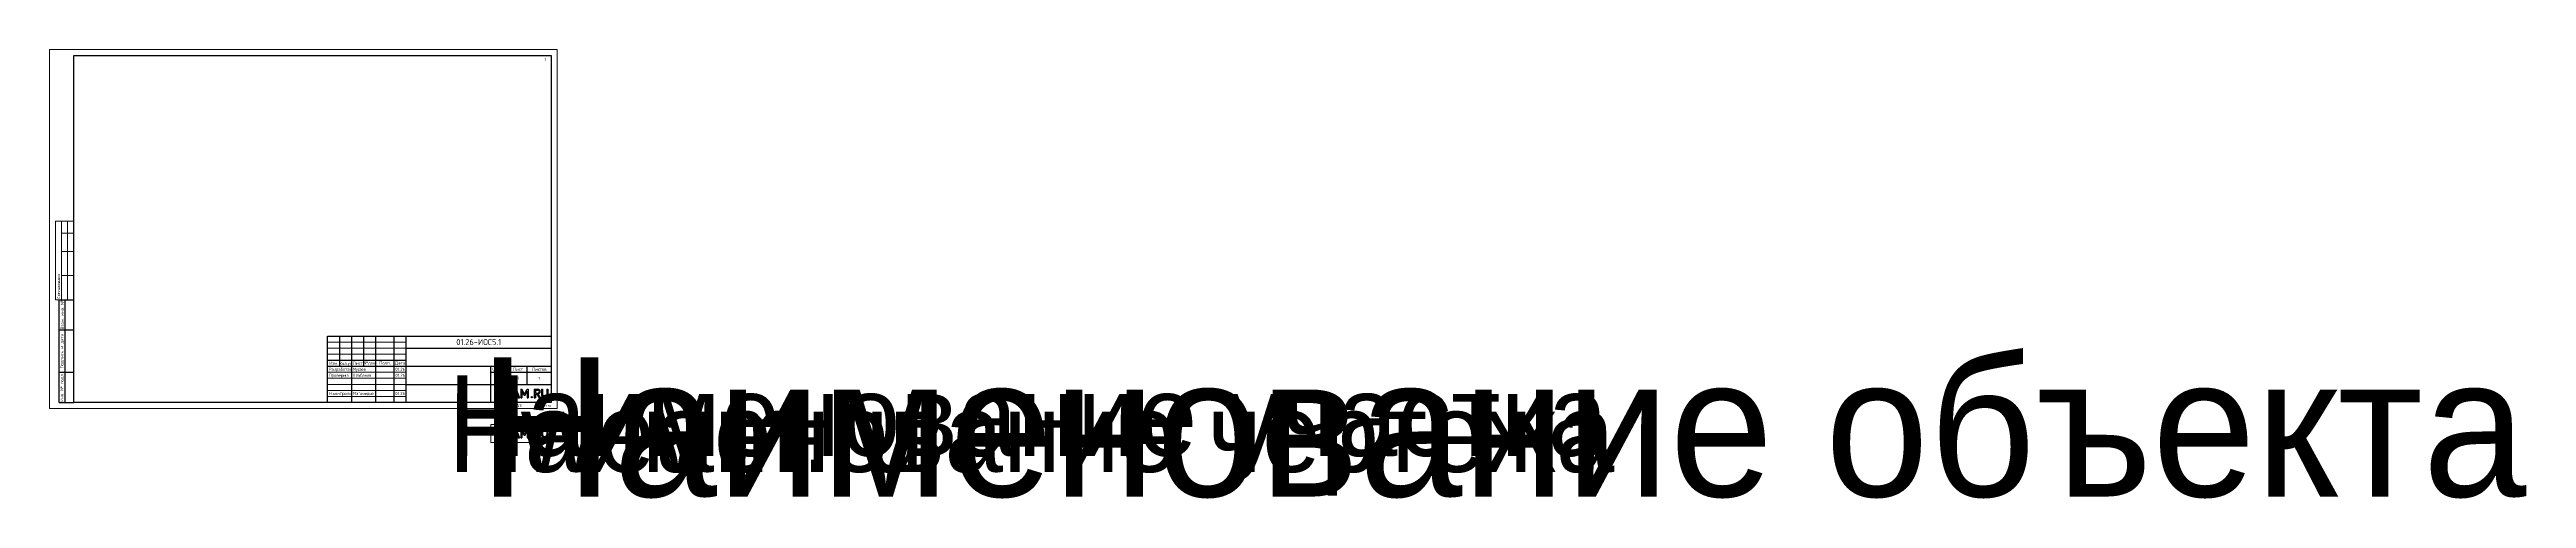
# Model space of a CAD drawing. Header units: millimetres. Extents: x -52485 to -50436, y 40488 to 40859.
import ezdxf
from ezdxf.enums import TextEntityAlignment as Align

# ---------------------------------------------------------------- set-up
doc = ezdxf.new("R2018")
doc.units = ezdxf.units.MM
doc.layers.add('Формат', color=7, linetype='Continuous')
doc.styles.add('WM_TEXT', font='isocpeur.ttf', dxfattribs={"height": 2.5})

# ---------------------------------------------------------------- blocks, each defined once
blk = doc.blocks.new('WM_logo')
h = blk.add_hatch(color=256)
h.dxf.hatch_style = 1
h.paths.add_polyline_path([(1780, 352), (1693, 352), (1693, -98, 0.9889322), (2206, -98), (2206, 352), (2120, 352), (2120, -95, -1), (1780, -95)])
h.paths.add_polyline_path([(-2109, 352), (-2207, 352), (-2003, -352), (-1905, -352), (-1751, 183), (-1596, -352), (-1498, -352), (-1295, 352), (-1393, 352), (-1547, -183), (-1702, 352), (-1800, 352), (-1954, -183)])
h.paths.add_polyline_path([(-841, 53), (-1105, 53), (-1105, 269), (-841, 269), (-841, 352), (-1191, 352), (-1191, -352), (-841, -352), (-841, -269), (-1105, -269), (-1105, -30), (-841, -30)])
h.paths.add_polyline_path([(-402, 352), (-500, 352), (-764, -352), (-666, -352), (-592, -155), (-309, -155), (-235, -352), (-137, -352)])
h.paths.add_polyline_path([(-451, 222), (-341, -72), (-561, -72)], flags=16)
h.paths.add_polyline_path([(68, 352), (-30, 352), (-30, -352), (56, -352), (56, 186), (234, -155), (332, -155), (510, 186), (510, -352), (597, -352), (597, 352), (499, 352), (283, -61)])
h.paths.add_polyline_path([(943, -299, 1), (838, -299, 1)])
h.paths.add_polyline_path([(1388, 352), (1098, 352), (1098, -352), (1185, -352), (1185, -54), (1311, -54), (1504, -352), (1591, -352), (1398, -54, 0.9759186)])
h.paths.add_polyline_path([(1185, 14), (1185, 283), (1398, 283, -0.9597561), (1388, 14)], flags=16)
for p, q in [((-2207, 352), (-2003, -352)), ((-2109, 352), (-1954, -183)), ((-1800, 352), (-1954, -183)), ((-1751, 183), (-1905, -352)), ((-1751, 183), (-1596, -352)), ((-1702, 352), (-1547, -183)), ((-1393, 352), (-1547, -183)), ((-1295, 352), (-1498, -352)), ((-500, 352), (-764, -352)), ((-451, 222), (-561, -72)), ((-451, 222), (-341, -72)), ((-402, 352), (-137, -352)), ((234, -155), (56, 186)), ((283, -61), (68, 352)), ((283, -61), (499, 352)), ((332, -155), (510, 186)), ((-592, -155), (-666, -352)), ((-309, -155), (-235, -352))]:
    blk.add_line(p, q)
at = {"lineweight": 0}
blk.add_lwpolyline([(-2500, 750), (2500, 750), (2500, -750), (-2500, -750)], close=True, dxfattribs=at)
for points in [[(-2207, 352), (-2109, 352)], [(-1800, 352), (-1702, 352)], [(-1393, 352), (-1295, 352)], [(-1191, 352), (-1191, -352)], [(-1191, 352), (-841, 352)], [(-1105, 269), (-1105, 53)], [(-841, 269), (-1105, 269)], [(-1105, 53), (-841, 53)], [(-841, 352), (-841, 269)], [(-841, 53), (-841, -30)], [(-500, 352), (-402, 352)], [(-30, 352), (-30, -352)], [(-30, 352), (68, 352)], [(56, 186), (56, -352)], [(499, 352), (597, 352)], [(510, 186), (510, -352)], [(597, 352), (597, -352)], [(1098, 352), (1098, -352)], [(1098, 352), (1388, 352)], [(1185, 283), (1185, 14)], [(1185, 283), (1398, 283)], [(1185, 14), (1388, 14)], [(1693, 352), (1693, -98)], [(1693, 352), (1780, 352)], [(1780, 352), (1780, -95)], [(2120, 352), (2120, -95)], [(2120, 352), (2206, 352)], [(2206, 352), (2206, -98)], [(-2003, -352), (-1905, -352)], [(-1596, -352), (-1498, -352)], [(-1191, -352), (-841, -352)], [(-1105, -30), (-841, -30)], [(-1105, -30), (-1105, -269)], [(-1105, -269), (-841, -269)], [(-841, -269), (-841, -352)], [(-764, -352), (-666, -352)], [(-592, -155), (-309, -155)], [(-561, -72), (-341, -72)], [(-235, -352), (-137, -352)], [(-30, -352), (56, -352)], [(234, -155), (332, -155)], [(510, -352), (597, -352)], [(1098, -352), (1185, -352)], [(1185, -54), (1311, -54)], [(1185, -54), (1185, -352)], [(1311, -54), (1504, -352)], [(1398, -54), (1591, -352)], [(1504, -352), (1591, -352)]]:
    blk.add_lwpolyline(points)
blk.add_circle((891, -299), 52.7)
for centre, radius, start, end in [((1388, 149), 203, 272.79302, 90), ((1388, 149), 135, 270.14685, 85.44119), ((1950, -95), 257, 179.36234, 0.63766), ((1950, -95), 170, 180, 0)]:
    blk.add_arc(centre, radius, start, end)
blk = doc.blocks.new('*U17')
at = {"lineweight": 20}
for p, q in [((5, 155), (20, 155)), ((5, 90), (5, 155)), ((10, 90), (10, 155)), ((10, 145), (20, 145)), ((15, 90), (15, 155)), ((10, 130), (20, 130)), ((10, 110), (20, 110)), ((5, 90), (8, 90)), ((230, 55), (295, 55)), ((230, 50), (295, 50)), ((230, 45), (295, 45)), ((230, 30), (295, 30)), ((230, 25), (295, 25)), ((230, 20), (295, 20)), ((230, 15), (295, 15)), ((230, 10), (295, 10))]:
    blk.add_line(p, q, dxfattribs=at)
at = {"lineweight": 30}
for p, q in [((8, 90), (20, 90)), ((8, 5), (8, 90)), ((13, 5), (13, 90)), ((8, 65), (20, 65)), ((230, 5), (230, 60)), ((230, 60), (415, 60)), ((240, 35), (240, 60)), ((250, 5), (250, 60)), ((260, 35), (260, 60)), ((270, 5), (270, 60)), ((285, 5), (285, 60)), ((295, 5), (295, 60)), ((295, 50), (415, 50)), ((8, 30), (20, 30)), ((230, 40), (295, 40)), ((230, 35), (295, 35)), ((295, 35), (415, 35)), ((365, 20), (365, 35)), ((365, 30), (415, 30)), ((380, 20), (380, 35)), ((395, 20), (395, 35)), ((8, 5), (20, 5)), ((295, 20), (415, 20)), ((365, 5), (365, 20))]:
    blk.add_line(p, q, dxfattribs=at)
blk.add_lwpolyline([(20, 5), (20, 292), (415, 292), (415, 5)], close=True, dxfattribs=at)
at = {"layer": 'Defpoints', "lineweight": 5}
blk.add_lwpolyline([(0, 0), (0, 297), (420, 297), (420, 0)], close=True, dxfattribs=at)
at = {"xscale": 0.01, "yscale": 0.01, "zscale": 0.01}
blk.add_blockref('WM_logo', (390, 12.5), dxfattribs=at)
at = {"char_height": 2.5, "rotation": 90, "style": 'WM_TEXT'}
for s, insert, width, attachment_point in [('Согласовано', (7.5, 91), 40, 4), ('Взам. инв. №', (10.5, 77.5), 25, 5), ('Подпись и дата', (10.5, 47.5), 35, 5), ('Инв. № подл.', (10.5, 17.5), 25, 5)]:
    blk.add_mtext(s, dxfattribs=dict(at, insert=insert, width=width, attachment_point=attachment_point))
at = {"style": 'WM_TEXT'}
for s, insert, char_height, width, attachment_point in [('Изм.', (235, 37.5), 2.5, 10, 5), ('Кол.уч', (245, 37), 2.5, 10, 5), ('Лист', (255, 37.5), 2.5, 10, 5), ('№док.', (265, 37.5), 2.5, 10, 5), ('Подп.', (277.5, 37.5), 2.5, 15, 5), ('Дата', (290, 37.5), 2.5, 10, 5), ('Стадия', (372.5, 32.5), 2.5, 15, 5), ('Лист', (387.5, 32.5), 2.5, 15, 5), ('Листов', (405, 32.5), 2.5, 20, 5), ('Формат  ', (385, 2.5), 2.5, 95, 6), ('weam.ru', (415, 2.5), 2, 95, 6)]:
    blk.add_mtext(s, dxfattribs=dict(at, insert=insert, char_height=char_height, width=width, attachment_point=attachment_point))
for tag, p in [('СТРАНИЦА', (410, 288.5)), ('ДАТА10', (290, 57.5)), ('ДАТА9', (290, 52.5)), ('ДАТА8', (290, 47.5)), ('ДАТА7', (290, 42.5)), ('ДАТА2', (290, 27.5)), ('ДАТА3', (290, 22.5)), ('ДАТА1', (290, 32.5)), ('СТАДИЯ', (372.5, 25)), ('ЛИСТ', (387.5, 25)), ('ЛИСТОВ', (405, 25)), ('ДАТА4', (290, 17.5)), ('ДАТА5', (290, 12.5)), ('ДАТА6', (290, 7.5))]:
    blk.add_attdef(tag, text='', height=2.5, dxfattribs=at).set_placement(p, align=Align.MIDDLE_CENTER)
at = {"style": 'WM_TEXT', "flags": 8}
blk.add_attdef('ШИФР', text='', height=5, dxfattribs=at).set_placement((355, 55), align=Align.MIDDLE_CENTER)
at = {"lineweight": 30, "flags": 104}
for tag, p in [('ОБЪЕКТ', (355, 42.5)), ('КОМПЛЕКТ', (330, 27.5)), ('НАИМЕНОВАНИЕ', (330, 12.5)), ('КОМПАНИЯ', (390, 12.5))]:
    blk.add_attdef(tag, text='', height=2.5, dxfattribs=at).set_placement(p, align=Align.MIDDLE_CENTER)
at = {"style": 'WM_TEXT'}
for tag, p in [('ДОЛЖНОСТЬ1', (231, 32.5)), ('ДОЛЖНОСТЬ2', (231, 27.5)), ('ДОЛЖНОСТЬ3', (231, 22.5)), ('ДОЛЖНОСТЬ4', (231, 17.5)), ('ДОЛЖНОСТЬ5', (231, 12.5)), ('ДОЛЖНОСТЬ6', (231, 7.5))]:
    blk.add_attdef(tag, text='', height=2.5, dxfattribs=at).set_placement(p, align=Align.MIDDLE_LEFT)
at = {"style": 'WM_TEXT', "width": 0.85}
for tag, p in [('ФИО1', (251, 32.5)), ('ФИО2', (251, 27.5)), ('ФИО3', (251, 22.5)), ('ФИО4', (251, 17.5)), ('ФИО5', (251, 12.5)), ('ФИО6', (251, 7.5))]:
    blk.add_attdef(tag, text='', height=2.5, dxfattribs=at).set_placement(p, align=Align.MIDDLE_LEFT)
at = {"style": 'WM_TEXT', "flags": 8}
blk.add_attdef('ФОРМАТЛИСТА', text='', height=2.5, dxfattribs=at).set_placement((386, 2.5), align=Align.MIDDLE_LEFT)
at = {"layer": 'Формат', "color": 0, "linetype": 'Continuous', "lineweight": -2, "style": 'WM_TEXT'}
for tag, p in [('Взам.Инв.№', (16.5, 77.5)), ('ИНВ.№', (16.5, 17.5))]:
    blk.add_attdef(tag, text='', height=2.5, rotation=90, dxfattribs=at).set_placement(p, align=Align.MIDDLE_CENTER)
blk.add_attdef('Подп.и.дата', text='', height=2.5, rotation=90, dxfattribs=at).set_placement((16.5, 64), align=Align.MIDDLE_RIGHT)
for tag, p in [('Изм.4', (235, 57.4)), ('Изм.3', (235, 52.4)), ('Изм.2', (235, 47.4)), ('Изм.1', (235, 42.4)), ('Кол.уч.4', (245, 57.4)), ('Кол.уч.3', (245, 52.4)), ('Кол.уч.2', (245, 47.4)), ('Кол.уч.1', (245, 42.4)), ('Лист.4', (255, 57.4)), ('Лист.3', (255, 52.4)), ('Лист.2', (255, 47.4)), ('Лист.1', (255, 42.4)), ('Nдок.4', (265, 57.4)), ('Nдок.3', (265, 52.4)), ('Nдок.2', (265, 47.4)), ('Nдок.1', (265, 42.4))]:
    blk.add_attdef(tag, text='', height=2.5, dxfattribs=at).set_placement(p, align=Align.MIDDLE_CENTER)

msp = doc.modelspace()

# ---------------------------------------------------------------- block references
ref = msp.add_blockref('*U17', (-52484.7, 40562.3))
ref.add_attrib('ШИФР', '01.26-ИОС5.1', dxfattribs={"height": 5, "style": 'WM_TEXT'}).set_placement((-52129.7, 40617.3), align=Align.MIDDLE_CENTER)
lines = msp.add_mtext('Наименование объекта ', dxfattribs={"insert": (-52129.7, 40604.8), "char_height": 115.315, "attachment_point": 1})
ref.add_attrib('ОБЪЕКТ', '', (-52129.7, 40604.8), dxfattribs={"flags": 104}).embed_mtext(lines)
lines = msp.add_mtext('Наименование участка ', dxfattribs={"insert": (-52154.7, 40589.8), "char_height": 66.697, "attachment_point": 1})
ref.add_attrib('КОМПЛЕКТ', '', (-52154.7, 40589.8), dxfattribs={"flags": 104}).embed_mtext(lines)
lines = msp.add_mtext('Наименование чертежа', dxfattribs={"insert": (-52154.7, 40574.8), "char_height": 65, "attachment_point": 1})
ref.add_attrib('НАИМЕНОВАНИЕ', '', (-52154.7, 40574.8), dxfattribs={"flags": 104}).embed_mtext(lines)
ref.add_attrib('СТАДИЯ', 'П', dxfattribs={"height": 2.5, "style": 'WM_TEXT'}).set_placement((-52112.2, 40587.3), align=Align.MIDDLE_CENTER)
ref.add_attrib('ЛИСТ', '1', dxfattribs={"height": 2.5, "style": 'WM_TEXT'}).set_placement((-52097.2, 40587.3), align=Align.MIDDLE_CENTER)
ref.add_attrib('ЛИСТОВ', '1', dxfattribs={"height": 2.5, "style": 'WM_TEXT'}).set_placement((-52079.7, 40587.3), align=Align.MIDDLE_CENTER)
lines = msp.add_mtext('weam.ru', dxfattribs={"insert": (-52094.7, 40574.8), "char_height": 65, "attachment_point": 1})
ref.add_attrib('КОМПАНИЯ', '', (-52094.7, 40574.8), dxfattribs={"flags": 104}).embed_mtext(lines)
ref.add_attrib('СТРАНИЦА', '1', dxfattribs={"height": 2.5, "style": 'WM_TEXT'}).set_placement((-52074.7, 40850.8), align=Align.MIDDLE_CENTER)
ref.add_attrib('ДОЛЖНОСТЬ1', 'Разработал', dxfattribs={"height": 2.5, "style": 'WM_TEXT'}).set_placement((-52253.7, 40594.8), align=Align.MIDDLE_LEFT)
ref.add_attrib('ДОЛЖНОСТЬ2', 'Проверил', dxfattribs={"height": 2.5, "style": 'WM_TEXT'}).set_placement((-52253.7, 40589.8), align=Align.MIDDLE_LEFT)
ref.add_attrib('ДОЛЖНОСТЬ5', 'Н.контроль', dxfattribs={"height": 2.5, "style": 'WM_TEXT'}).set_placement((-52253.7, 40574.8), align=Align.MIDDLE_LEFT)
ref.add_attrib('ФИО1', 'Мусаев', dxfattribs={"height": 2.5, "style": 'WM_TEXT', "width": 0.85}).set_placement((-52233.7, 40594.8), align=Align.MIDDLE_LEFT)
ref.add_attrib('ФИО2', 'Шахбанов', dxfattribs={"height": 2.5, "style": 'WM_TEXT', "width": 0.85}).set_placement((-52233.7, 40589.8), align=Align.MIDDLE_LEFT)
ref.add_attrib('ФИО5', 'Магомедов', dxfattribs={"height": 2.5, "style": 'WM_TEXT', "width": 0.85}).set_placement((-52233.7, 40574.8), align=Align.MIDDLE_LEFT)
ref.add_attrib('ДАТА1', '01.26', dxfattribs={"height": 2.5, "style": 'WM_TEXT'}).set_placement((-52194.7, 40594.8), align=Align.MIDDLE_CENTER)
ref.add_attrib('ДАТА2', '01.26', dxfattribs={"height": 2.5, "style": 'WM_TEXT'}).set_placement((-52194.7, 40589.8), align=Align.MIDDLE_CENTER)
ref.add_attrib('ДАТА5', '01.26', dxfattribs={"height": 2.5, "style": 'WM_TEXT'}).set_placement((-52194.7, 40574.8), align=Align.MIDDLE_CENTER)
ref.add_attrib('ФОРМАТЛИСТА', 'A3', dxfattribs={"height": 2.5, "style": 'WM_TEXT'}).set_placement((-52098.7, 40564.8), align=Align.MIDDLE_LEFT)
at = {"xscale": 0.01, "yscale": 0.01, "zscale": 0.01}
msp.add_blockref('WM_logo', (-52094.7, 40541.7), dxfattribs=at)

doc.saveas('drawing.dxf')
